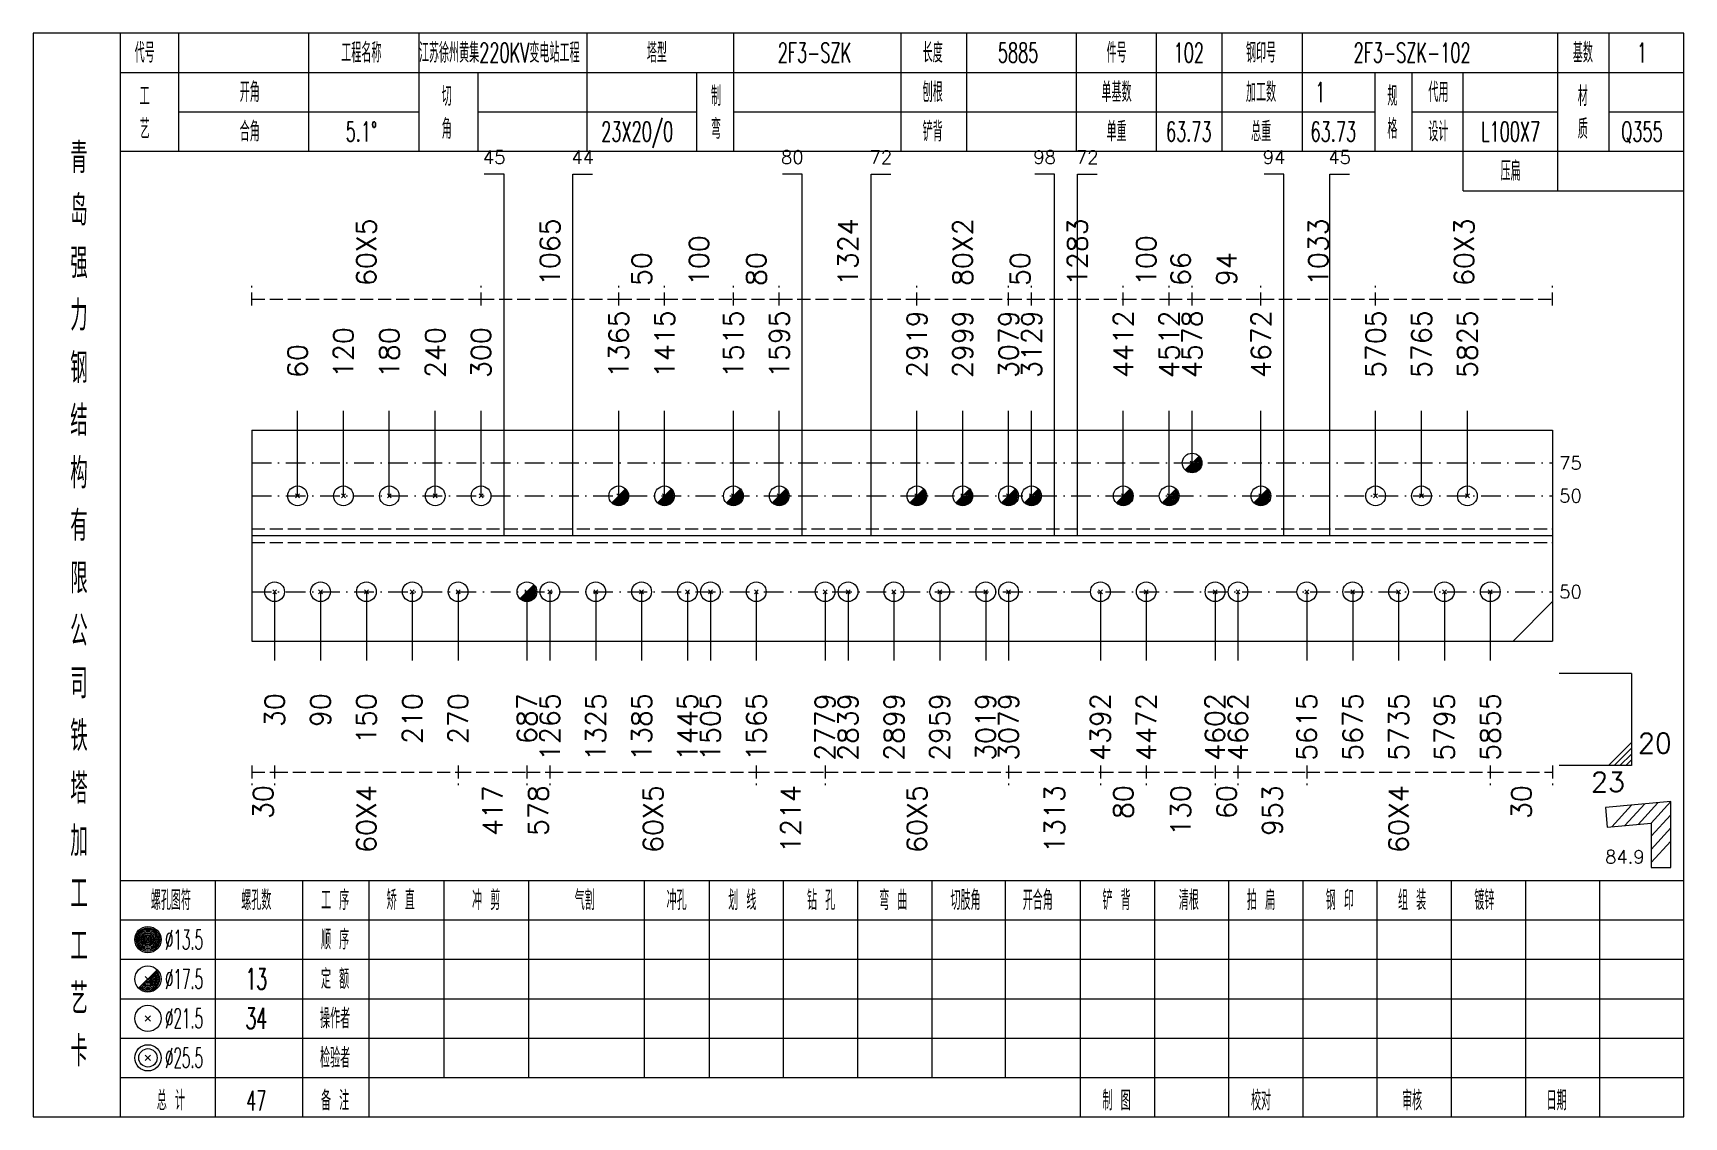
# Model space of a CAD drawing. Extents: x 0 to 4623, y -1159 to 4890.
# Drawn here: x 311.4 to 562.8, y 4725 to 4890 of the extents above; entities that cross this region are included whole.
import ezdxf
from ezdxf.enums import TextEntityAlignment as Align

# ---------------------------------------------------------------- set-up
doc = ezdxf.new("R2010")
doc.units = 0
doc.header["$MEASUREMENT"] = 0
doc.linetypes.add('一点画线', pattern=[5.2, 3, -1, 0.2, -1])
doc.linetypes.add('虚线', pattern=[2.75, 2, -0.75])
doc.layers.get('0').update_dxf_attribs({"linetype": 'CONTINUOUS', "lineweight": 25})
for name, color, linetype, lineweight in [('1', 7, 'CONTINUOUS', 25), ('2', 7, 'CONTINUOUS', 25), ('4', 7, 'CONTINUOUS', 25), ('5', 7, 'CONTINUOUS', 25)]:
    doc.layers.add(name, color=color, linetype=linetype, lineweight=lineweight)
doc.styles.get("Standard").update_dxf_attribs({"font": 'simplex.shx', "width": 0.7, "height": 3, "bigfont": 'gbhzfs.shx'})

msp = doc.modelspace()

# ---------------------------------------------------------------- texts
at = {"color": 8, "linetype": 'Continuous', "lineweight": 9}
for s, p in [('60X5', (362.164, 4851.5)), ('1065', (390.105, 4851.5)), ('1324', (435.511, 4851.5)), ('80X2', (452.975, 4851.5)), ('1283', (470.438, 4851.5)), ('1033', (507.112, 4851.5)), ('60X3', (529.322, 4851.5)), ('100', (412.808, 4851.5)), ('100', (480.916, 4851.5)), ('50', (404.076, 4851.5)), ('80', (421.54, 4851.5)), ('50', (461.706, 4851.5)), ('66', (486.155, 4851.5)), ('94', (493.141, 4851.5))]:
    msp.add_text(s, height=3, rotation=90, dxfattribs=at).set_placement(p, align=Align.MIDDLE_LEFT)
at = {"color": 7, "linetype": 'Continuous', "lineweight": 13}
for s, p in [('1365', (400.584, 4837.5)), ('1415', (407.569, 4837.5)), ('1515', (418.047, 4837.5)), ('1595', (425.033, 4837.5)), ('2919', (445.989, 4837.5)), ('2999', (452.975, 4837.5)), ('3079', (459.96, 4837.5)), ('3129', (463.453, 4837.5)), ('4412', (477.424, 4837.5)), ('4512', (484.409, 4837.5)), ('4578', (487.902, 4837.5)), ('4672', (498.38, 4837.5)), ('5705', (515.844, 4837.5)), ('5765', (522.829, 4837.5)), ('5825', (529.815, 4837.5)), ('120', (358.671, 4837.5)), ('180', (365.656, 4837.5)), ('240', (372.642, 4837.5)), ('300', (379.627, 4837.5)), ('60', (351.685, 4837.5))]:
    msp.add_text(s, height=3, rotation=90, dxfattribs=at).set_placement(p, align=Align.MIDDLE_LEFT)
for s, p in [('75', (543.8, 4824.55)), ('50', (543.8, 4819.55)), ('50', (543.8, 4804.95))]:
    msp.add_text(s, height=2, dxfattribs=at).set_placement(p, align=Align.MIDDLE_LEFT)
msp.add_text('20', height=3, dxfattribs=at).set_placement((555.8, 4779.5), align=Align.BOTTOM_LEFT)
msp.add_text('23', height=3, dxfattribs=at).set_placement((553.8, 4777.5), align=Align.TOP_RIGHT)
at = {"color": 8, "linetype": 'Continuous', "lineweight": 9}
for s, p in [('30', (346.446, 4775.5)), ('60X4', (362.164, 4775.5)), ('417', (381.374, 4775.5)), ('578', (388.359, 4775.5)), ('60X5', (405.823, 4775.5)), ('1214', (426.779, 4775.5)), ('60X5', (445.989, 4775.5)), ('1313', (466.945, 4775.5)), ('80', (477.424, 4775.5)), ('130', (486.155, 4775.5)), ('60', (493.141, 4775.5)), ('953', (500.126, 4775.5)), ('60X4', (519.336, 4775.5)), ('30', (538.054, 4775.5))]:
    msp.add_text(s, height=3, rotation=90, dxfattribs=at).set_placement(p, align=Align.MIDDLE_RIGHT)
at = {"layer": '1', "color": 7, "linetype": 'Continuous', "lineweight": 13}
for s, p in [('30', (348.193, 4789.5)), ('90', (355.178, 4789.5)), ('150', (362.164, 4789.5)), ('210', (369.149, 4789.5)), ('270', (376.135, 4789.5)), ('687', (386.613, 4789.5)), ('1265', (390.105, 4789.5)), ('1325', (397.091, 4789.5)), ('1385', (404.076, 4789.5)), ('1445', (411.062, 4789.5)), ('1505', (414.555, 4789.5)), ('1565', (421.54, 4789.5)), ('2779', (432.018, 4789.5)), ('2839', (435.511, 4789.5)), ('2899', (442.496, 4789.5)), ('2959', (449.482, 4789.5)), ('3019', (456.467, 4789.5)), ('3079', (459.96, 4789.5)), ('4392', (473.931, 4789.5)), ('4472', (480.916, 4789.5)), ('4602', (491.395, 4789.5)), ('4662', (494.887, 4789.5)), ('5615', (505.365, 4789.5)), ('5675', (512.351, 4789.5)), ('5735', (519.336, 4789.5)), ('5795', (526.322, 4789.5)), ('5855', (533.307, 4789.5))]:
    msp.add_text(s, height=3, rotation=90, dxfattribs=at).set_placement(p, align=Align.MIDDLE_RIGHT)
at = {"layer": '2', "color": 7, "linetype": 'Continuous', "lineweight": 13}
for s, p in [('45', (381.62, 4869.5)), ('44', (395.098, 4869.5)), ('80', (427.025, 4869.5)), ('72', (440.504, 4869.5)), ('98', (465.445, 4869.5)), ('72', (471.938, 4869.5)), ('94', (500.373, 4869.5)), ('45', (510.358, 4869.5))]:
    msp.add_text(s, height=2, dxfattribs=at).set_placement(p, align=Align.BOTTOM_CENTER)
msp.add_text('84.9', height=2, dxfattribs=at).set_placement((556.8, 4763), align=Align.BOTTOM_RIGHT)
at = {"layer": '4', "color": 1, "linetype": 'Continuous', "lineweight": 13}
for s, height, width, p in [('代号', 3, 0.6, (328.4, 4887)), ('工程名称', 3, 0.6, (361.4, 4887)), ('江苏徐州黄集220KV变电站工程', 3, 0.6, (382.4, 4887)), ('塔型', 3, 0.6, (406.4, 4887)), ('2F3-SZK', 3, 0.6, (430.4, 4887)), ('长度', 3, 0.6, (448.4, 4887)), ('5885', 3, 0.6, (461.4, 4887)), ('件号', 3, 0.6, (476.4, 4887)), ('102', 3, 0.6, (487.4, 4887)), ('钢印号', 3, 0.6, (498.4, 4887)), ('2F3-SZK-102', 3, 0.6, (521.4, 4887)), ('基数', 3, 0.6, (547.4, 4887)), ('1', 3, 0.6, (556.4, 4887)), ('开角', 3, 0.6, (344.4, 4881)), ('制', 3, 0.6, (415.4, 4880.4)), ('刨根', 3, 0.6, (448.4, 4881)), ('单基数', 3, 0.6, (476.4, 4881)), ('加工数', 3, 0.6, (498.4, 4881)), ('1', 3, 0.6, (507.4, 4881)), ('代用', 3, 0.6, (525.4, 4881)), ('材', 3, 0.6, (547.4, 4880.4)), ('工', 3, 0.6, (328.4, 4880.4)), ('切', 3, 0.6, (374.4, 4880.4)), ('规', 3, 0.6, (518.4, 4880.4)), ('艺', 3, 0.6, (328.4, 4875.4)), ('角', 3, 0.6, (374.4, 4875.4)), ('弯', 3, 0.6, (415.4, 4875.4)), ('格', 3, 0.6, (518.4, 4875.4)), ('质', 3, 0.6, (547.4, 4875.4)), ('合角', 3, 0.6, (344.4, 4875)), ('5.1%%d', 3, 0.6, (361.4, 4875)), ('23X20/0', 3, 0.6, (403.4, 4875)), ('铲背', 3, 0.6, (448.4, 4875)), ('单重', 3, 0.6, (476.4, 4875)), ('63.73', 3, 0.6, (487.4, 4875)), ('总重', 3, 0.6, (498.4, 4875)), ('63.73', 3, 0.6, (509.4, 4875)), ('设计', 3, 0.6, (525.4, 4875)), ('L100X7', 3, 0.6, (536.4, 4875)), ('Q355', 3, 0.6, (556.4, 4875)), ('青', 4.6, 0.8, (318.4, 4871)), ('压扁', 3, 0.6, (536.4, 4869)), ('岛', 4.6, 0.8, (318.4, 4863)), ('强', 4.6, 0.8, (318.4, 4855)), ('力', 4.6, 0.8, (318.4, 4847)), ('钢', 4.6, 0.8, (318.4, 4839)), ('结', 4.6, 0.8, (318.4, 4831)), ('构', 4.6, 0.8, (318.4, 4823)), ('有', 4.6, 0.8, (318.4, 4815)), ('限', 4.6, 0.8, (318.4, 4807)), ('公', 4.6, 0.8, (318.4, 4799)), ('司', 4.6, 0.8, (318.4, 4791)), ('铁', 4.6, 0.8, (318.4, 4783)), ('塔', 4.6, 0.8, (318.4, 4775)), ('加', 4.6, 0.8, (318.4, 4767)), ('工', 4.6, 0.8, (318.4, 4759)), ('螺孔图符', 3, 0.6, (332.4, 4758)), ('螺孔数', 3, 0.6, (345.4, 4758)), ('工 序', 3, 0.6, (357.4, 4758)), ('矫 直', 3, 0.6, (367.4, 4758)), ('冲 剪', 3, 0.6, (380.4, 4758)), ('气割', 3, 0.6, (395.4, 4758)), ('冲孔', 3, 0.6, (409.4, 4758)), ('划 线', 3, 0.6, (419.4, 4758)), ('钻 孔', 3, 0.6, (431.4, 4758)), ('弯 曲', 3, 0.6, (442.4, 4758)), ('切肢角', 3, 0.6, (453.4, 4758)), ('开合角', 3, 0.6, (464.4, 4758)), ('铲 背', 3, 0.6, (476.4, 4758)), ('清根', 3, 0.6, (487.4, 4758)), ('拍 扁', 3, 0.6, (498.4, 4758)), ('钢 印', 3, 0.6, (510.4, 4758)), ('组 装', 3, 0.6, (521.4, 4758)), ('镀锌', 3, 0.6, (532.4, 4758)), ('工', 4.6, 0.8, (318.4, 4751)), ('%%C13.5', 3, 0.5, (334.4, 4752)), ('顺 序', 3, 0.6, (357.4, 4752)), ('%%C17.5', 3, 0.5, (334.4, 4746)), ('13', 3.2, 0.6, (345.4, 4746)), ('定 额', 3, 0.6, (357.4, 4746)), ('艺', 4.6, 0.8, (318.4, 4743)), ('%%C21.5', 3, 0.5, (334.4, 4740)), ('34', 3.2, 0.6, (345.4, 4740)), ('操作者', 3, 0.6, (357.4, 4740)), ('卡', 4.6, 0.8, (318.4, 4735)), ('%%C25.5', 3, 0.5, (334.4, 4734)), ('检验者', 3, 0.6, (357.4, 4734)), ('总 计', 3, 0.6, (332.4, 4727.5)), ('47', 3, 0.6, (345.4, 4727.5)), ('备 注', 3, 0.6, (357.4, 4727.5)), ('制 图', 3, 0.6, (476.4, 4727.5)), ('校对', 3, 0.6, (498.4, 4727.5)), ('审核', 3, 0.6, (521.4, 4727.5)), ('日期', 3, 0.6, (543.4, 4727.5))]:
    msp.add_text(s, height=height, dxfattribs=dict(at, width=width)).set_placement(p, align=Align.MIDDLE_CENTER)

# ---------------------------------------------------------------- blocks, each defined once
blk = doc.blocks.new('孔21.5')
at = {"layer": '5', "color": 7, "linetype": 'Continuous', "lineweight": 13}
for p, q in [((-0.2, -0.2), (0.2, 0.2)), ((-0.2, 0.2), (0.2, -0.2))]:
    blk.add_line(p, q, dxfattribs=at)
blk.add_circle((0, 0), 1, dxfattribs=at)
blk = doc.blocks.new('孔17.5')
at = {"layer": '5', "color": 7, "linetype": 'Continuous', "lineweight": 13}
for p, q in [((-0.707, -0.707), (0.707, 0.707)), ((-0.2, 0.2), (0.2, -0.2))]:
    blk.add_line(p, q, dxfattribs=at)
blk.add_circle((0, 0), 1, dxfattribs=at)
for radius in [0.9, 0.8, 0.7, 0.6, 0.5, 0.4, 0.3, 0.2, 0.1]:
    blk.add_arc((0, 0), radius, 225, 45, dxfattribs=at)

# ---------------------------------------------------------------- linework, layer by layer
at = {"color": 8, "linetype": '虚线', "lineweight": 9}
for p, q in [((344.7, 4848.5), (344.7, 4851.5)), ((379.627, 4848.5), (379.627, 4851.5)), ((379.627, 4848.5), (379.627, 4851.5)), ((400.584, 4848.5), (400.584, 4851.5)), ((400.584, 4848.5), (400.584, 4851.5)), ((407.569, 4848.5), (407.569, 4851.5)), ((407.569, 4848.5), (407.569, 4851.5)), ((418.047, 4848.5), (418.047, 4851.5)), ((418.047, 4848.5), (418.047, 4851.5)), ((425.033, 4848.5), (425.033, 4851.5)), ((425.033, 4848.5), (425.033, 4851.5)), ((445.989, 4848.5), (445.989, 4851.5)), ((445.989, 4848.5), (445.989, 4851.5)), ((459.96, 4848.5), (459.96, 4851.5)), ((459.96, 4848.5), (459.96, 4851.5)), ((463.453, 4848.5), (463.453, 4851.5)), ((463.453, 4848.5), (463.453, 4851.5)), ((477.424, 4848.5), (477.424, 4851.5)), ((477.424, 4848.5), (477.424, 4851.5)), ((484.409, 4848.5), (484.409, 4851.5)), ((484.409, 4848.5), (484.409, 4851.5)), ((487.902, 4848.5), (487.902, 4851.5)), ((487.902, 4848.5), (487.902, 4851.5)), ((498.38, 4848.5), (498.38, 4851.5)), ((498.38, 4848.5), (498.38, 4851.5)), ((515.844, 4848.5), (515.844, 4851.5)), ((515.844, 4848.5), (515.844, 4851.5)), ((542.8, 4848.5), (542.8, 4851.5)), ((344.7, 4849.5), (379.627, 4849.5)), ((379.627, 4849.5), (400.584, 4849.5)), ((400.584, 4849.5), (407.569, 4849.5)), ((407.569, 4849.5), (418.047, 4849.5)), ((418.047, 4849.5), (425.033, 4849.5)), ((425.033, 4849.5), (445.989, 4849.5)), ((445.989, 4849.5), (459.96, 4849.5)), ((459.96, 4849.5), (463.453, 4849.5)), ((463.453, 4849.5), (477.424, 4849.5)), ((477.424, 4849.5), (484.409, 4849.5)), ((484.409, 4849.5), (487.902, 4849.5)), ((487.902, 4849.5), (498.38, 4849.5)), ((498.38, 4849.5), (515.844, 4849.5)), ((515.844, 4849.5), (542.8, 4849.5)), ((344.7, 4778.5), (344.7, 4775.5)), ((344.7, 4777.5), (348.193, 4777.5)), ((348.193, 4778.5), (348.193, 4775.5)), ((348.193, 4778.5), (348.193, 4775.5)), ((348.193, 4777.5), (376.135, 4777.5)), ((376.135, 4778.5), (376.135, 4775.5)), ((376.135, 4778.5), (376.135, 4775.5)), ((376.135, 4777.5), (386.613, 4777.5)), ((386.613, 4778.5), (386.613, 4775.5)), ((386.613, 4778.5), (386.613, 4775.5)), ((386.613, 4777.5), (390.105, 4777.5)), ((390.105, 4778.5), (390.105, 4775.5)), ((390.105, 4778.5), (390.105, 4775.5)), ((390.105, 4777.5), (421.54, 4777.5)), ((421.54, 4778.5), (421.54, 4775.5)), ((421.54, 4778.5), (421.54, 4775.5)), ((421.54, 4777.5), (432.018, 4777.5)), ((432.018, 4778.5), (432.018, 4775.5)), ((432.018, 4778.5), (432.018, 4775.5)), ((432.018, 4777.5), (459.96, 4777.5)), ((459.96, 4778.5), (459.96, 4775.5)), ((459.96, 4778.5), (459.96, 4775.5)), ((459.96, 4777.5), (473.931, 4777.5)), ((473.931, 4778.5), (473.931, 4775.5)), ((473.931, 4778.5), (473.931, 4775.5)), ((473.931, 4777.5), (480.916, 4777.5)), ((480.916, 4778.5), (480.916, 4775.5)), ((480.916, 4778.5), (480.916, 4775.5)), ((480.916, 4777.5), (491.395, 4777.5)), ((491.395, 4778.5), (491.395, 4775.5)), ((491.395, 4778.5), (491.395, 4775.5)), ((491.395, 4777.5), (494.887, 4777.5)), ((494.887, 4778.5), (494.887, 4775.5)), ((494.887, 4778.5), (494.887, 4775.5)), ((494.887, 4777.5), (505.365, 4777.5)), ((505.365, 4778.5), (505.365, 4775.5)), ((505.365, 4778.5), (505.365, 4775.5)), ((505.365, 4777.5), (533.307, 4777.5)), ((533.307, 4778.5), (533.307, 4775.5)), ((533.307, 4778.5), (533.307, 4775.5)), ((533.307, 4777.5), (542.8, 4777.5)), ((542.8, 4778.5), (542.8, 4775.5))]:
    msp.add_line(p, q, dxfattribs=at)
at = {"color": 7, "linetype": 'Continuous', "lineweight": 13}
for p, q in [((351.685, 4819.55), (351.685, 4832.5)), ((358.671, 4819.55), (358.671, 4832.5)), ((365.656, 4819.55), (365.656, 4832.5)), ((372.642, 4819.55), (372.642, 4832.5)), ((379.627, 4819.55), (379.627, 4832.5)), ((400.584, 4819.55), (400.584, 4832.5)), ((407.569, 4819.55), (407.569, 4832.5)), ((418.047, 4819.55), (418.047, 4832.5)), ((425.033, 4819.55), (425.033, 4832.5)), ((445.989, 4819.55), (445.989, 4832.5)), ((452.975, 4819.55), (452.975, 4832.5)), ((459.96, 4819.55), (459.96, 4832.5)), ((463.453, 4819.55), (463.453, 4832.5)), ((477.424, 4819.55), (477.424, 4832.5)), ((484.409, 4819.55), (484.409, 4832.5)), ((487.902, 4824.55), (487.902, 4832.5)), ((498.38, 4819.55), (498.38, 4832.5)), ((515.844, 4819.55), (515.844, 4832.5)), ((522.829, 4819.55), (522.829, 4832.5)), ((529.815, 4819.55), (529.815, 4832.5)), ((348.193, 4804.95), (348.193, 4794.5)), ((355.178, 4804.95), (355.178, 4794.5)), ((362.164, 4804.95), (362.164, 4794.5)), ((369.149, 4804.95), (369.149, 4794.5)), ((376.135, 4804.95), (376.135, 4794.5)), ((386.613, 4804.95), (386.613, 4794.5)), ((390.105, 4804.95), (390.105, 4794.5)), ((397.091, 4804.95), (397.091, 4794.5)), ((404.076, 4804.95), (404.076, 4794.5)), ((411.062, 4804.95), (411.062, 4794.5)), ((414.555, 4804.95), (414.555, 4794.5)), ((421.54, 4804.95), (421.54, 4794.5)), ((432.018, 4804.95), (432.018, 4794.5)), ((435.511, 4804.95), (435.511, 4794.5)), ((442.496, 4804.95), (442.496, 4794.5)), ((449.482, 4804.95), (449.482, 4794.5)), ((456.467, 4804.95), (456.467, 4794.5)), ((459.96, 4804.95), (459.96, 4794.5)), ((473.931, 4804.95), (473.931, 4794.5)), ((480.916, 4804.95), (480.916, 4794.5)), ((491.395, 4804.95), (491.395, 4794.5)), ((494.887, 4804.95), (494.887, 4794.5)), ((505.365, 4804.95), (505.365, 4794.5)), ((512.351, 4804.95), (512.351, 4794.5)), ((519.336, 4804.95), (519.336, 4794.5)), ((526.322, 4804.95), (526.322, 4794.5)), ((533.307, 4804.95), (533.307, 4794.5)), ((542.8, 4803.45), (536.8, 4797.45)), ((554.8, 4792.5), (543.8, 4792.5)), ((554.8, 4792.5), (554.8, 4778.5)), ((551.3, 4778.5), (554.8, 4782)), ((552.175, 4778.5), (554.8, 4781.125)), ((553.05, 4778.5), (554.8, 4780.25)), ((553.925, 4778.5), (554.8, 4779.375)), ((554.8, 4778.5), (543.8, 4778.5))]:
    msp.add_line(p, q, dxfattribs=at)
at = {"color": 7, "linetype": 'Continuous', "lineweight": 18}
for p, q in [((344.7, 4829.55), (344.7, 4797.45)), ((344.7, 4829.55), (542.8, 4829.55)), ((542.8, 4829.55), (542.8, 4797.45)), ((344.7, 4813.5), (542.8, 4813.5))]:
    msp.add_line(p, q, dxfattribs=at)
at = {"color": 3, "linetype": '一点画线', "lineweight": 13}
for p, q in [((344.7, 4824.55), (542.8, 4824.55)), ((344.7, 4819.55), (542.8, 4819.55)), ((344.7, 4804.95), (542.8, 4804.95))]:
    msp.add_line(p, q, dxfattribs=at)
at = {"color": 1, "linetype": '虚线', "lineweight": 18}
for p, q in [((344.7, 4814.55), (542.8, 4814.55)), ((344.7, 4812.45), (542.8, 4812.45))]:
    msp.add_line(p, q, dxfattribs=at)
at = {"layer": '1', "color": 7, "linetype": 'Continuous', "lineweight": 18}
msp.add_line((344.7, 4797.45), (542.8, 4797.45), dxfattribs=at)
at = {"layer": '2', "color": 7, "linetype": 'Continuous', "lineweight": 13}
for p, q in [((383.12, 4868.5), (380.12, 4868.5)), ((383.12, 4813.5), (383.12, 4868.5)), ((393.598, 4813.5), (393.598, 4868.5)), ((393.598, 4868.5), (396.598, 4868.5)), ((428.525, 4868.5), (425.525, 4868.5)), ((428.525, 4813.5), (428.525, 4868.5)), ((439.004, 4813.5), (439.004, 4868.5)), ((439.004, 4868.5), (442.004, 4868.5)), ((466.945, 4868.5), (463.945, 4868.5)), ((466.945, 4813.5), (466.945, 4868.5)), ((470.438, 4813.5), (470.438, 4868.5)), ((470.438, 4868.5), (473.438, 4868.5)), ((501.873, 4868.5), (498.873, 4868.5)), ((501.873, 4813.5), (501.873, 4868.5)), ((508.858, 4813.5), (508.858, 4868.5)), ((508.858, 4868.5), (511.858, 4868.5)), ((560.8, 4773), (550.84, 4772.111)), ((550.84, 4772.111), (551.106, 4769.123)), ((551.824, 4769.187), (554.824, 4772.467)), ((553.816, 4769.365), (556.816, 4772.644)), ((555.808, 4769.543), (558.808, 4772.822)), ((557.8, 4769.72), (560.8, 4773)), ((560.8, 4763), (560.8, 4773)), ((551.106, 4769.123), (557.8, 4769.72)), ((557.8, 4767.72), (560.8, 4771)), ((557.8, 4769.72), (557.8, 4763)), ((557.8, 4765.72), (560.8, 4769)), ((557.8, 4763.72), (560.8, 4767)), ((557.8, 4763), (560.8, 4763))]:
    msp.add_line(p, q, dxfattribs=at)
at = {"layer": '4', "color": 1, "linetype": 'Continuous', "lineweight": 18}
for p, q in [((324.7, 4725), (324.7, 4890)), ((333.6, 4872), (333.6, 4890)), ((353.4, 4872), (353.4, 4890)), ((370.2, 4872), (370.2, 4890)), ((395.8, 4872), (395.8, 4890)), ((418.1, 4872), (418.1, 4890)), ((443.6, 4872), (443.6, 4890)), ((453.6, 4872), (453.6, 4890)), ((470.3, 4872), (470.3, 4890)), ((482.5, 4872), (482.5, 4890)), ((492.5, 4872), (492.5, 4890)), ((504.7, 4872), (504.7, 4890)), ((543.6, 4866), (543.6, 4890)), ((551.4, 4872), (551.4, 4890)), ((324.7, 4884), (562.8, 4884)), ((379.2, 4872), (379.2, 4884)), ((412.5, 4872), (412.5, 4884)), ((515.8, 4872), (515.8, 4884)), ((521.4, 4872), (521.4, 4884)), ((529.2, 4866), (529.2, 4884)), ((333.6, 4878), (370.2, 4878)), ((379.2, 4878), (412.5, 4878)), ((418.1, 4878), (515.8, 4878)), ((521.4, 4878), (543.6, 4878)), ((551.4, 4878), (562.8, 4878)), ((324.7, 4872), (562.8, 4872)), ((529.2, 4866), (562.8, 4866)), ((324.7, 4761), (562.8, 4761)), ((339.2, 4725), (339.2, 4761)), ((352.5, 4725), (352.5, 4761)), ((362.6, 4725), (362.6, 4761)), ((374, 4731), (374, 4761)), ((386.9, 4731), (386.9, 4761)), ((404.5, 4731), (404.5, 4761)), ((414.4, 4731), (414.4, 4761)), ((425.7, 4731), (425.7, 4761)), ((437, 4731), (437, 4761)), ((448.3, 4731), (448.3, 4761)), ((459.5, 4731), (459.5, 4761)), ((470.9, 4731), (470.9, 4761)), ((482.2, 4731), (482.2, 4761)), ((493.5, 4731), (493.5, 4761)), ((504.8, 4731), (504.8, 4761)), ((516.1, 4731), (516.1, 4761)), ((527.4, 4731), (527.4, 4761)), ((538.7, 4731), (538.7, 4761)), ((550, 4731), (550, 4761)), ((324.7, 4755), (562.8, 4755)), ((324.7, 4749), (562.8, 4749)), ((324.7, 4743), (562.8, 4743)), ((324.7, 4737), (562.8, 4737)), ((324.7, 4731), (562.8, 4731)), ((470.9, 4725), (470.9, 4731)), ((482.2, 4725), (482.2, 4731)), ((493.5, 4725), (493.5, 4731)), ((504.8, 4725), (504.8, 4731)), ((516.1, 4725), (516.1, 4731)), ((527.4, 4725), (527.4, 4731)), ((538.7, 4725), (538.7, 4731)), ((550, 4725), (550, 4731))]:
    msp.add_line(p, q, dxfattribs=at)
at = {"layer": '4', "color": 7, "linetype": 'Continuous', "lineweight": 13}
for p, q in [((328.7, 4751.8), (329.1, 4752.2)), ((329.1, 4751.8), (328.7, 4752.2)), ((327.486, 4744.586), (330.314, 4747.414)), ((328.5, 4746.4), (329.3, 4745.6)), ((328.5, 4739.6), (329.3, 4740.4)), ((328.5, 4740.4), (329.3, 4739.6)), ((328.5, 4733.6), (329.3, 4734.4)), ((328.5, 4734.4), (329.3, 4733.6))]:
    msp.add_line(p, q, dxfattribs=at)
at = {"layer": '4', "color": 1, "linetype": 'Continuous', "lineweight": 18}
msp.add_lwpolyline([(311.4, 4890), (311.4, 4725), (562.8, 4725), (562.8, 4890)], close=True, dxfattribs=at)
at = {"layer": '4', "color": 7, "linetype": 'Continuous', "lineweight": 13}
for centre, radius in [((328.9, 4752), 2), ((328.9, 4752), 1.8), ((328.9, 4752), 1.6), ((328.9, 4752), 1.4), ((328.9, 4752), 1.2), ((328.9, 4752), 1), ((328.9, 4752), 0.8), ((328.9, 4752), 0.6), ((328.9, 4752), 0.4), ((328.9, 4752), 0.2), ((328.9, 4746), 2), ((328.9, 4740), 2), ((328.9, 4734), 2), ((328.9, 4734), 1.4)]:
    msp.add_circle(centre, radius, dxfattribs=at)
for radius in [1.8, 1.6, 1.4, 1.2, 1, 0.8, 0.6, 0.4, 0.2]:
    msp.add_arc((328.9, 4746), radius, 225, 45, dxfattribs=at)

# ---------------------------------------------------------------- block references
at = {"color": 7, "linetype": 'Continuous', "lineweight": 13, "xscale": 1.5, "yscale": 1.5, "zscale": 1.5}
for name, p in [('孔17.5', (487.902, 4824.55)), ('孔21.5', (351.685, 4819.55)), ('孔21.5', (358.671, 4819.55)), ('孔21.5', (365.656, 4819.55)), ('孔21.5', (372.642, 4819.55)), ('孔21.5', (379.627, 4819.55)), ('孔17.5', (400.584, 4819.55)), ('孔17.5', (407.569, 4819.55)), ('孔17.5', (418.047, 4819.55)), ('孔17.5', (425.033, 4819.55)), ('孔17.5', (445.989, 4819.55)), ('孔17.5', (452.975, 4819.55)), ('孔17.5', (459.96, 4819.55)), ('孔17.5', (463.453, 4819.55)), ('孔17.5', (477.424, 4819.55)), ('孔17.5', (484.409, 4819.55)), ('孔17.5', (498.38, 4819.55)), ('孔21.5', (515.844, 4819.55)), ('孔21.5', (522.829, 4819.55)), ('孔21.5', (529.815, 4819.55))]:
    msp.add_blockref(name, p, dxfattribs=at)
at = {"layer": '1', "color": 7, "linetype": 'Continuous', "lineweight": 13, "xscale": 1.5, "yscale": 1.5, "zscale": 1.5}
for name, p in [('孔21.5', (348.193, 4804.95)), ('孔21.5', (355.178, 4804.95)), ('孔21.5', (362.164, 4804.95)), ('孔21.5', (369.149, 4804.95)), ('孔21.5', (376.135, 4804.95)), ('孔17.5', (386.613, 4804.95)), ('孔21.5', (390.105, 4804.95)), ('孔21.5', (397.091, 4804.95)), ('孔21.5', (404.076, 4804.95)), ('孔21.5', (411.062, 4804.95)), ('孔21.5', (414.555, 4804.95)), ('孔21.5', (421.54, 4804.95)), ('孔21.5', (432.018, 4804.95)), ('孔21.5', (435.511, 4804.95)), ('孔21.5', (442.496, 4804.95)), ('孔21.5', (449.482, 4804.95)), ('孔21.5', (456.467, 4804.95)), ('孔21.5', (459.96, 4804.95)), ('孔21.5', (473.931, 4804.95)), ('孔21.5', (480.916, 4804.95)), ('孔21.5', (491.395, 4804.95)), ('孔21.5', (494.887, 4804.95)), ('孔21.5', (505.365, 4804.95)), ('孔21.5', (512.351, 4804.95)), ('孔21.5', (519.336, 4804.95)), ('孔21.5', (526.322, 4804.95)), ('孔21.5', (533.307, 4804.95))]:
    msp.add_blockref(name, p, dxfattribs=at)

msp.set_redraw_order([(e.dxf.handle, doc.entitydb.next_handle()) for e in msp.query("TEXT MTEXT ATTDEF DIMENSION ARC_DIMENSION")])  # texts and dimensions are drawn at this point

doc.saveas('drawing.dxf')
